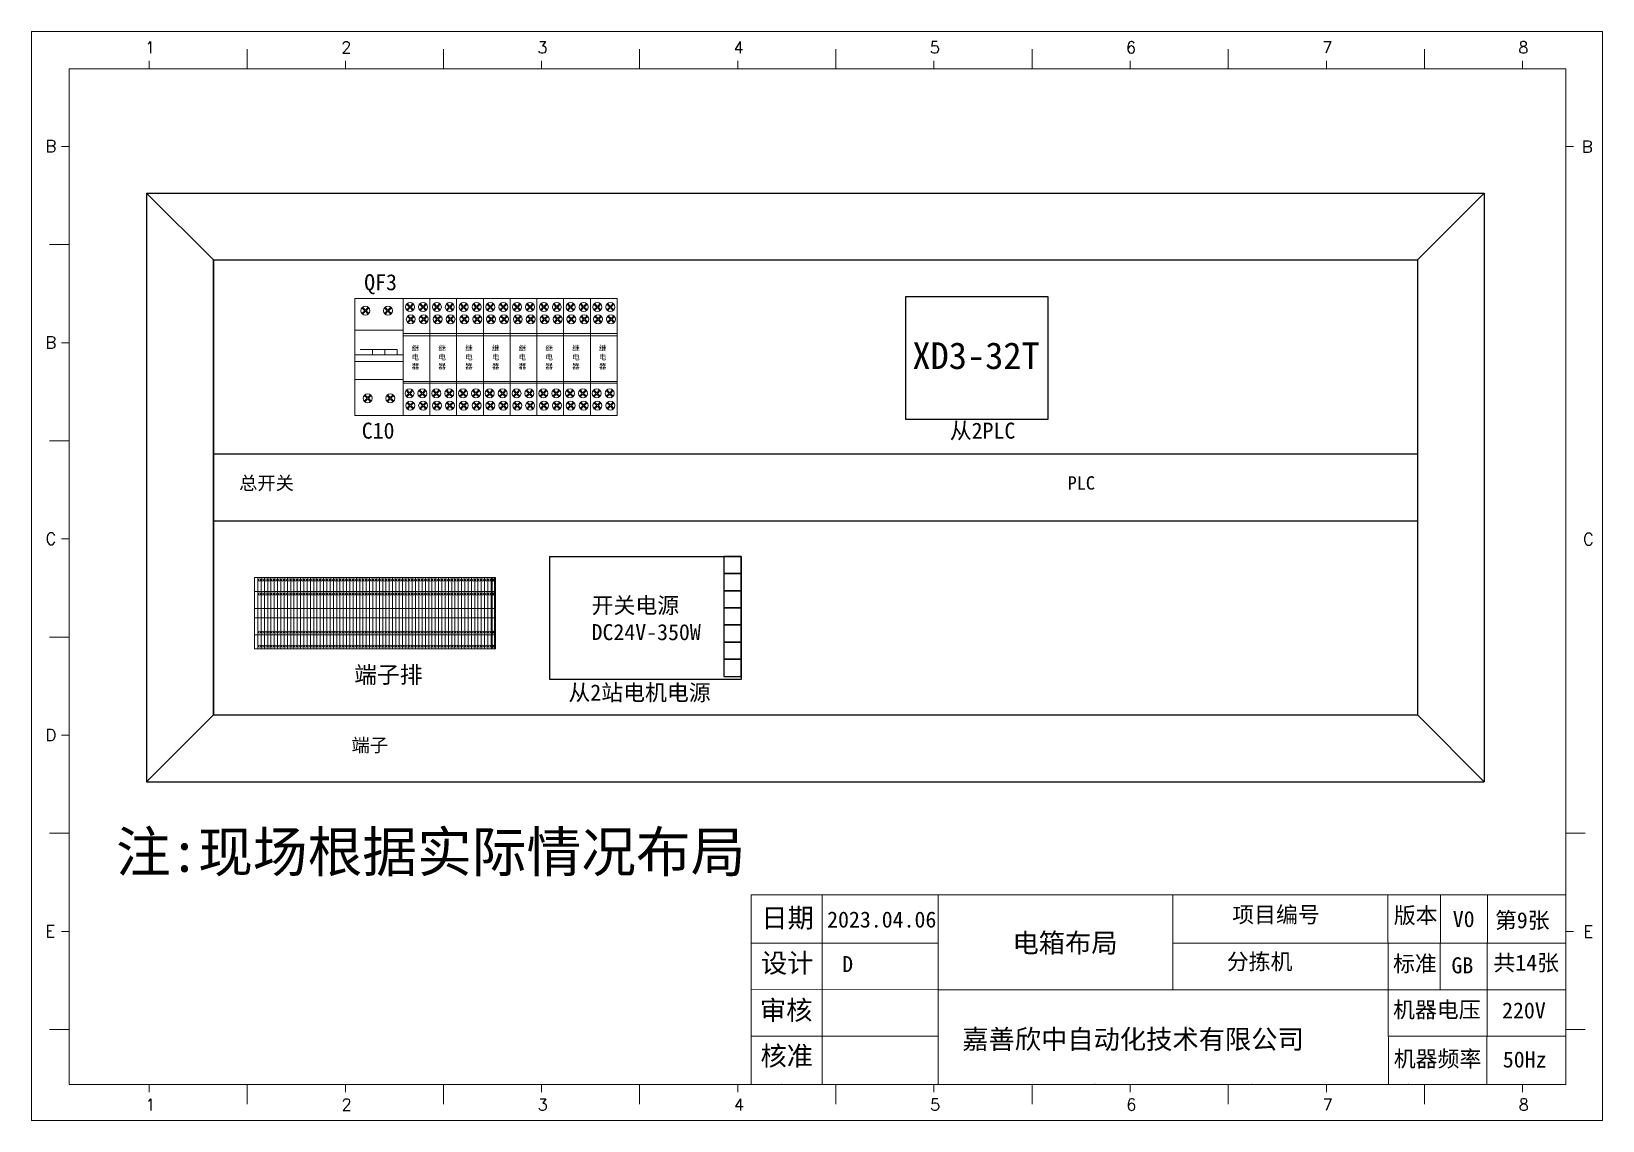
# Model space of a CAD drawing. Header units: millimetres. Extents: x 40430 to 48442, y -3636 to 4180.
# Drawn here: x 42796 to 43383, y 1877 to 2284 of the extents above; entities that cross this region are included whole.
import ezdxf

# ---------------------------------------------------------------- set-up
doc = ezdxf.new("R2010")
doc.units = ezdxf.units.MM
doc.styles.add('SIMPLEX', font='SIMPLEX')
doc.styles.get("Standard").update_dxf_attribs({"font": ''})
doc.styles.get('Standard').set_extended_font_data('SimSun')

msp = doc.modelspace()

# ---------------------------------------------------------------- texts
at = {"color": 7, "lineweight": 9, "style": 'SIMPLEX'}
for s, height, p in [('1', 4.4, (42838.33, 2276.24)), ('2', 4.4, (42911.67, 2276.24)), ('3', 4.4, (42985.01, 2276.24)), ('4', 4.4, (43058.35, 2276.24)), ('5', 4.4, (43131.68, 2276.24)), ('6', 4.4, (43205.02, 2276.24)), ('7', 4.4, (43278.36, 2276.24)), ('8', 4.4, (43351.7, 2276.24)), ('B', 4.46, (42801.14, 2239.26)), ('B', 4.46, (43375.45, 2239.11)), ('B', 4.46, (42801.14, 2165.92)), ('C', 4.46, (42801.14, 2092.58)), ('C', 4.46, (43375.88, 2092.44)), ('D', 4.46, (42801.14, 2019.24)), ('E', 4.46, (42801.14, 1945.9)), ('E', 4.46, (43376.09, 1945.76)), ('1', 4.4, (42838.46, 1881.11)), ('2', 4.4, (42911.8, 1881.11)), ('3', 4.4, (42985.14, 1881.11)), ('4', 4.4, (43058.48, 1881.11)), ('5', 4.4, (43131.82, 1881.11)), ('6', 4.4, (43205.15, 1881.11)), ('7', 4.4, (43278.49, 1881.11)), ('8', 4.4, (43351.83, 1881.11))]:
    msp.add_text(s, height=height, dxfattribs=at).set_placement(p)
at = {"lineweight": 9, "attachment_point": 1}
for s, insert, char_height, width in [('QF3', (42920.27, 2193.68), 6, 12.5285), ('XD3-32T', (43125.18, 2168.23), 10, 12.5285), ('C10', (42919.35, 2138.21), 6, 12.5486), ('从2PLC', (43139.15, 2138.21), 6, 26.3588), ('从2站电机电源', (42996.61, 2040.34), 6, 69.421), ('日期', (43068.71, 1956.7), 7.2, 80.4), ('{\\fSimSun|b0|i0|c134|p2;项目编号}', (43244.73, 1957.33), 6, 93.9465), ('{\\fSimSun|b0|i0|c134|p2;版本}', (43305.13, 1957.07), 6, 93.9465), ('{\\fSimSun|b0|i0|c134|p2;第9张}', (43342.94, 1955.23), 6, 93.9465), ('2023.04.06', (43093.32, 1955.49), 6, 93.9465), ('{\\fSimSun|b1|i0|c134|p34;电箱布局}', (43162.6, 1947.36), 7.2, 72.4452), ('{\\fFangSong_GB2312|b0|i0|c134|p0;设计}', (43068.59, 1939.83), 7.2, 80.4), ('{\\fSimSun|b0|i0|c134|p2;D}', (43098.94, 1938.83), 6, 93.9465), ('分拣机', (43242.7, 1939.78), 6, 93.9465), ('{\\f宋体|b0|i0|c134|p2;标准}', (43304.85, 1939.02), 6, 93.9465), ('{\\fSimSun|b0|i0|c134|p2;共14张}', (43342.38, 1939.37), 6, 93.9465), ('{\\fFangSong_GB2312|b0|i0|c134|p0;审核}', (43068.18, 1922.22), 7.2, 80.4), ('{\\f宋体|b0|i0|c134|p2;机器电压}', (43304.85, 1921.81), 6, 93.9465), ('{\\fSimSun|b0|i0|c134|p2; 220V}', (43341.53, 1921.52), 6, 23.8077), ('{\\fSimSun|b1|i0|c134|p34;嘉善欣中自动化技术有限公司}', (43143.82, 1911.36), 7.2, 179.0781), ('{\\fFangSong_GB2312|b0|i0|c134|p0;核准}', (43068.4, 1905.14), 7.2, 80.4), ('{\\f宋体|b0|i0|c134|p2;机器频率}', (43305.13, 1903.47), 6, 93.9465), ('{\\f宋体|b0|i0|c134|p2; 50Hz}', (43341.81, 1903.19), 6, 93.9465)]:
    msp.add_mtext(s, dxfattribs=dict(at, insert=insert, char_height=char_height, width=width))
at = {"color": 0, "lineweight": 9, "char_height": 2, "attachment_point": 3}
for insert in [(42940.82, 2166.99), (42950.82, 2166.99), (42960.82, 2166.99), (42970.82, 2166.99), (42980.82, 2166.99), (42990.82, 2166.99), (43000.82, 2166.99), (43010.82, 2166.99)]:
    msp.add_mtext_dynamic_manual_height_columns('继\\P电\\P器 ', width=5.094, gutter_width=12.5, heights=[0], dxfattribs=dict(at, insert=insert))
at = {"lineweight": 9, "char_height": 5, "attachment_point": 1}
for s, insert in [('总开关', (42873.54, 2118.12)), ('PLC', (43183.22, 2118.16)), ('端子', (42915.54, 2020.18))]:
    msp.add_mtext_dynamic_manual_height_columns(s, width=931.2624, gutter_width=12.5, heights=[0], dxfattribs=dict(at, insert=insert))
at = {"linetype": 'ByBlock', "lineweight": -2, "insert": (43005.27, 2072.91), "char_height": 15, "width": 77.1662, "attachment_point": 1}
msp.add_mtext('{\\H0.4x;开关电源\\PDC24V-350W}', dxfattribs=at)
at = {"color": 0, "lineweight": 9, "attachment_point": 1}
for s, insert, char_height, width in [('端子排', (42916.54, 2047.12), 6.24, 50.2828), ('{\\fSimSun|b0|i0|c134|p2;V0}', (43327.18, 1955.67), 6, 93.9465), ('{\\fSimSun|b0|i0|c134|p2;GB}', (43326.69, 1938.38), 6, 93.9465)]:
    msp.add_mtext(s, dxfattribs=dict(at, insert=insert, char_height=char_height, width=width))
at = {"color": 1, "lineweight": 9, "insert": (42827.52, 1985.3), "char_height": 15, "width": 285.7157, "attachment_point": 1}
msp.add_mtext('注:现场根据实际情况布局', dxfattribs=at)

# ---------------------------------------------------------------- linework, layer by layer
at = {"color": 7, "lineweight": 9}
for p, q in [((42839.89, 2270.49), (42839.89, 2273.43)), ((42876.56, 2270.49), (42876.56, 2277.83)), ((42913.23, 2270.49), (42913.23, 2273.43)), ((42949.9, 2270.49), (42949.9, 2277.83)), ((42986.57, 2270.49), (42986.57, 2273.43)), ((43023.23, 2270.49), (43023.23, 2277.83)), ((43059.9, 2270.49), (43059.9, 2273.43)), ((43096.57, 2270.49), (43096.57, 2277.83)), ((43133.24, 2270.49), (43133.24, 2273.43)), ((43169.91, 2270.49), (43169.91, 2277.83)), ((43206.58, 2270.49), (43206.58, 2273.43)), ((43243.25, 2270.49), (43243.25, 2277.83)), ((43279.92, 2270.49), (43279.92, 2273.43)), ((43316.59, 2270.49), (43316.59, 2277.83)), ((43353.25, 2270.49), (43353.25, 2273.43)), ((43369.39, 2270.49), (42810.03, 2270.49)), ((42810.03, 2270.49), (42810.03, 1890.88)), ((43369.39, 1890.88), (43369.39, 2270.49)), ((42810.03, 2241.42), (42807.09, 2241.42)), ((43369.39, 2241.42), (43372.32, 2241.42)), ((42810.03, 2204.75), (42802.69, 2204.75)), ((42810.03, 2168.08), (42807.09, 2168.08)), ((42810.03, 2131.41), (42802.69, 2131.41)), ((42810.03, 2094.74), (42807.09, 2094.74)), ((42810.03, 2058.07), (42802.69, 2058.07)), ((42810.03, 2021.41), (42807.09, 2021.41)), ((42810.03, 1984.74), (42802.69, 1984.74)), ((43369.39, 1984.74), (43376.72, 1984.74)), ((43369.39, 1979.68), (43369.39, 1961.72)), ((42810.03, 1948.07), (42807.09, 1948.07)), ((43369.39, 1948.07), (43372.32, 1948.07)), ((42810.03, 1911.4), (42802.69, 1911.4)), ((43369.39, 1911.4), (43376.72, 1911.4)), ((42810.03, 1890.88), (43369.39, 1890.88)), ((42839.89, 1890.88), (42839.89, 1887.95)), ((42876.56, 1890.88), (42876.56, 1883.54)), ((42913.23, 1890.88), (42913.23, 1887.95)), ((42949.9, 1890.88), (42949.9, 1883.54)), ((42986.57, 1890.88), (42986.57, 1887.95)), ((43023.23, 1890.88), (43023.23, 1883.54)), ((43059.9, 1890.88), (43059.9, 1887.95)), ((43096.57, 1890.88), (43096.57, 1883.54)), ((43133.24, 1890.88), (43133.24, 1887.95)), ((43169.91, 1890.88), (43169.91, 1883.54)), ((43206.58, 1890.88), (43206.58, 1887.95)), ((43243.25, 1890.88), (43243.25, 1883.54)), ((43279.92, 1890.88), (43279.92, 1887.95)), ((43316.59, 1890.88), (43316.59, 1883.54)), ((43353.25, 1890.88), (43353.25, 1887.95))]:
    msp.add_line(p, q, dxfattribs=at)
at = {"lineweight": -2}
for p, q in [((42838.94, 2224.01), (43338.94, 2224.01)), ((42838.94, 2224.01), (42838.94, 2004.01)), ((42838.94, 2224.01), (42863.94, 2199.01)), ((43338.94, 2224.01), (43313.94, 2199.01)), ((43338.94, 2224.01), (43338.94, 2224.01)), ((43338.94, 2224.01), (43338.94, 2004.01)), ((42863.94, 2199.01), (43313.94, 2199.01)), ((42863.94, 2199.01), (42863.94, 2029.01)), ((42863.94, 2199.01), (42863.94, 2199.01)), ((42863.94, 2029.01), (42863.94, 2199.01)), ((43313.94, 2199.01), (43313.94, 2029.01)), ((42863.94, 2126.51), (43313.94, 2126.51)), ((42863.94, 2101.51), (43313.94, 2101.51)), ((42838.94, 2004.01), (42863.94, 2029.01)), ((42863.94, 2029.01), (43313.94, 2029.01)), ((43338.94, 2004.01), (43313.94, 2029.01)), ((42838.94, 2004.01), (43338.94, 2004.01))]:
    msp.add_line(p, q, dxfattribs=at)
at = {"linetype": 'ByBlock', "lineweight": 9}
for p, q in [((42919.43, 2181.1), (42920.49, 2180.04)), ((42920.49, 2180.04), (42919.43, 2178.98)), ((42919.67, 2181.34), (42920.73, 2180.28)), ((42920.73, 2179.8), (42919.67, 2178.74)), ((42921.79, 2181.34), (42920.73, 2180.28)), ((42920.73, 2179.8), (42921.79, 2178.74)), ((42922.03, 2181.1), (42920.97, 2180.04)), ((42920.97, 2180.04), (42922.03, 2178.98)), ((42927.86, 2181.1), (42928.92, 2180.04)), ((42928.92, 2180.04), (42927.86, 2178.98)), ((42928.1, 2181.34), (42929.16, 2180.28)), ((42929.16, 2179.8), (42928.1, 2178.74)), ((42930.22, 2181.34), (42929.16, 2180.28)), ((42929.16, 2179.8), (42930.22, 2178.74)), ((42930.46, 2181.1), (42929.4, 2180.04)), ((42929.4, 2180.04), (42930.46, 2178.98)), ((42936.13, 2182.47), (42937.2, 2181.41)), ((42937.2, 2181.41), (42936.13, 2180.35)), ((42936.37, 2182.71), (42937.43, 2181.65)), ((42937.43, 2181.17), (42936.37, 2180.11)), ((42938.49, 2182.71), (42937.43, 2181.65)), ((42937.43, 2181.17), (42938.49, 2180.11)), ((42938.73, 2182.47), (42937.67, 2181.41)), ((42937.67, 2181.41), (42938.73, 2180.35)), ((42940.98, 2182.47), (42942.04, 2181.41)), ((42942.04, 2181.41), (42940.98, 2180.35)), ((42941.22, 2182.71), (42942.28, 2181.65)), ((42942.28, 2181.17), (42941.22, 2180.11)), ((42943.34, 2182.71), (42942.28, 2181.65)), ((42942.28, 2181.17), (42943.34, 2180.11)), ((42943.58, 2182.47), (42942.51, 2181.41)), ((42942.51, 2181.41), (42943.58, 2180.35)), ((42946.13, 2182.47), (42947.2, 2181.41)), ((42947.2, 2181.41), (42946.13, 2180.35)), ((42946.37, 2182.71), (42947.43, 2181.65)), ((42947.43, 2181.17), (42946.37, 2180.11)), ((42948.49, 2182.71), (42947.43, 2181.65)), ((42947.43, 2181.17), (42948.49, 2180.11)), ((42948.73, 2182.47), (42947.67, 2181.41)), ((42947.67, 2181.41), (42948.73, 2180.35)), ((42950.98, 2182.47), (42952.04, 2181.41)), ((42952.04, 2181.41), (42950.98, 2180.35)), ((42951.22, 2182.71), (42952.28, 2181.65)), ((42952.28, 2181.17), (42951.22, 2180.11)), ((42953.34, 2182.71), (42952.28, 2181.65)), ((42952.28, 2181.17), (42953.34, 2180.11)), ((42953.58, 2182.47), (42952.51, 2181.41)), ((42952.51, 2181.41), (42953.58, 2180.35)), ((42956.13, 2182.47), (42957.2, 2181.41)), ((42957.2, 2181.41), (42956.13, 2180.35)), ((42956.37, 2182.71), (42957.43, 2181.65)), ((42957.43, 2181.17), (42956.37, 2180.11)), ((42958.49, 2182.71), (42957.43, 2181.65)), ((42957.43, 2181.17), (42958.49, 2180.11)), ((42958.73, 2182.47), (42957.67, 2181.41)), ((42957.67, 2181.41), (42958.73, 2180.35)), ((42960.98, 2182.47), (42962.04, 2181.41)), ((42962.04, 2181.41), (42960.98, 2180.35)), ((42961.22, 2182.71), (42962.28, 2181.65)), ((42962.28, 2181.17), (42961.22, 2180.11)), ((42963.34, 2182.71), (42962.28, 2181.65)), ((42962.28, 2181.17), (42963.34, 2180.11)), ((42963.58, 2182.47), (42962.51, 2181.41)), ((42962.51, 2181.41), (42963.58, 2180.35)), ((42966.13, 2182.47), (42967.2, 2181.41)), ((42967.2, 2181.41), (42966.13, 2180.35)), ((42966.37, 2182.71), (42967.43, 2181.65)), ((42967.43, 2181.17), (42966.37, 2180.11)), ((42968.49, 2182.71), (42967.43, 2181.65)), ((42967.43, 2181.17), (42968.49, 2180.11)), ((42968.73, 2182.47), (42967.67, 2181.41)), ((42967.67, 2181.41), (42968.73, 2180.35)), ((42970.98, 2182.47), (42972.04, 2181.41)), ((42972.04, 2181.41), (42970.98, 2180.35)), ((42971.22, 2182.71), (42972.28, 2181.65)), ((42972.28, 2181.17), (42971.22, 2180.11)), ((42973.34, 2182.71), (42972.28, 2181.65)), ((42972.28, 2181.17), (42973.34, 2180.11)), ((42973.58, 2182.47), (42972.51, 2181.41)), ((42972.51, 2181.41), (42973.58, 2180.35)), ((42976.13, 2182.47), (42977.2, 2181.41)), ((42977.2, 2181.41), (42976.13, 2180.35)), ((42976.37, 2182.71), (42977.43, 2181.65)), ((42977.43, 2181.17), (42976.37, 2180.11)), ((42978.49, 2182.71), (42977.43, 2181.65)), ((42977.43, 2181.17), (42978.49, 2180.11)), ((42978.73, 2182.47), (42977.67, 2181.41)), ((42977.67, 2181.41), (42978.73, 2180.35)), ((42980.98, 2182.47), (42982.04, 2181.41)), ((42982.04, 2181.41), (42980.98, 2180.35)), ((42981.22, 2182.71), (42982.28, 2181.65)), ((42982.28, 2181.17), (42981.22, 2180.11)), ((42983.34, 2182.71), (42982.28, 2181.65)), ((42982.28, 2181.17), (42983.34, 2180.11)), ((42983.58, 2182.47), (42982.51, 2181.41)), ((42982.51, 2181.41), (42983.58, 2180.35)), ((42986.13, 2182.47), (42987.2, 2181.41)), ((42987.2, 2181.41), (42986.13, 2180.35)), ((42986.37, 2182.71), (42987.43, 2181.65)), ((42987.43, 2181.17), (42986.37, 2180.11)), ((42988.49, 2182.71), (42987.43, 2181.65)), ((42987.43, 2181.17), (42988.49, 2180.11)), ((42988.73, 2182.47), (42987.67, 2181.41)), ((42987.67, 2181.41), (42988.73, 2180.35)), ((42990.98, 2182.47), (42992.04, 2181.41)), ((42992.04, 2181.41), (42990.98, 2180.35)), ((42991.22, 2182.71), (42992.28, 2181.65)), ((42992.28, 2181.17), (42991.22, 2180.11)), ((42993.34, 2182.71), (42992.28, 2181.65)), ((42992.28, 2181.17), (42993.34, 2180.11)), ((42993.58, 2182.47), (42992.51, 2181.41)), ((42992.51, 2181.41), (42993.58, 2180.35)), ((42996.13, 2182.47), (42997.2, 2181.41)), ((42997.2, 2181.41), (42996.13, 2180.35)), ((42996.37, 2182.71), (42997.43, 2181.65)), ((42997.43, 2181.17), (42996.37, 2180.11)), ((42998.49, 2182.71), (42997.43, 2181.65)), ((42997.43, 2181.17), (42998.49, 2180.11)), ((42998.73, 2182.47), (42997.67, 2181.41)), ((42997.67, 2181.41), (42998.73, 2180.35)), ((43000.98, 2182.47), (43002.04, 2181.41)), ((43002.04, 2181.41), (43000.98, 2180.35)), ((43001.22, 2182.71), (43002.28, 2181.65)), ((43002.28, 2181.17), (43001.22, 2180.11)), ((43003.34, 2182.71), (43002.28, 2181.65)), ((43002.28, 2181.17), (43003.34, 2180.11)), ((43003.58, 2182.47), (43002.51, 2181.41)), ((43002.51, 2181.41), (43003.58, 2180.35)), ((43006.13, 2182.47), (43007.2, 2181.41)), ((43007.2, 2181.41), (43006.13, 2180.35)), ((43006.37, 2182.71), (43007.43, 2181.65)), ((43007.43, 2181.17), (43006.37, 2180.11)), ((43008.49, 2182.71), (43007.43, 2181.65)), ((43007.43, 2181.17), (43008.49, 2180.11)), ((43008.73, 2182.47), (43007.67, 2181.41)), ((43007.67, 2181.41), (43008.73, 2180.35)), ((43010.98, 2182.47), (43012.04, 2181.41)), ((43012.04, 2181.41), (43010.98, 2180.35)), ((43011.22, 2182.71), (43012.28, 2181.65)), ((43012.28, 2181.17), (43011.22, 2180.11)), ((43013.34, 2182.71), (43012.28, 2181.65)), ((43012.28, 2181.17), (43013.34, 2180.11)), ((43013.58, 2182.47), (43012.51, 2181.41)), ((43012.51, 2181.41), (43013.58, 2180.35)), ((42936.4, 2177.92), (42937.46, 2176.86)), ((42937.46, 2176.86), (42936.4, 2175.8)), ((42936.64, 2178.16), (42937.7, 2177.1)), ((42937.7, 2176.62), (42936.64, 2175.56)), ((42938.76, 2178.16), (42937.7, 2177.1)), ((42937.7, 2176.62), (42938.76, 2175.56)), ((42939, 2177.92), (42937.94, 2176.86)), ((42937.94, 2176.86), (42939, 2175.8)), ((42941.24, 2177.92), (42942.3, 2176.86)), ((42942.3, 2176.86), (42941.24, 2175.8)), ((42941.48, 2178.16), (42942.54, 2177.1)), ((42942.54, 2176.62), (42941.48, 2175.56)), ((42943.6, 2178.16), (42942.54, 2177.1)), ((42942.54, 2176.62), (42943.6, 2175.56)), ((42943.84, 2177.92), (42942.78, 2176.86)), ((42942.78, 2176.86), (42943.84, 2175.8)), ((42946.4, 2177.92), (42947.46, 2176.86)), ((42947.46, 2176.86), (42946.4, 2175.8)), ((42946.64, 2178.16), (42947.7, 2177.1)), ((42947.7, 2176.62), (42946.64, 2175.56)), ((42948.76, 2178.16), (42947.7, 2177.1)), ((42947.7, 2176.62), (42948.76, 2175.56)), ((42949, 2177.92), (42947.94, 2176.86)), ((42947.94, 2176.86), (42949, 2175.8)), ((42951.24, 2177.92), (42952.3, 2176.86)), ((42952.3, 2176.86), (42951.24, 2175.8)), ((42951.48, 2178.16), (42952.54, 2177.1)), ((42952.54, 2176.62), (42951.48, 2175.56)), ((42953.6, 2178.16), (42952.54, 2177.1)), ((42952.54, 2176.62), (42953.6, 2175.56)), ((42953.84, 2177.92), (42952.78, 2176.86)), ((42952.78, 2176.86), (42953.84, 2175.8)), ((42956.4, 2177.92), (42957.46, 2176.86)), ((42957.46, 2176.86), (42956.4, 2175.8)), ((42956.64, 2178.16), (42957.7, 2177.1)), ((42957.7, 2176.62), (42956.64, 2175.56)), ((42958.76, 2178.16), (42957.7, 2177.1)), ((42957.7, 2176.62), (42958.76, 2175.56)), ((42959, 2177.92), (42957.94, 2176.86)), ((42957.94, 2176.86), (42959, 2175.8)), ((42961.24, 2177.92), (42962.3, 2176.86)), ((42962.3, 2176.86), (42961.24, 2175.8)), ((42961.48, 2178.16), (42962.54, 2177.1)), ((42962.54, 2176.62), (42961.48, 2175.56)), ((42963.6, 2178.16), (42962.54, 2177.1)), ((42962.54, 2176.62), (42963.6, 2175.56)), ((42963.84, 2177.92), (42962.78, 2176.86)), ((42962.78, 2176.86), (42963.84, 2175.8)), ((42966.4, 2177.92), (42967.46, 2176.86)), ((42967.46, 2176.86), (42966.4, 2175.8)), ((42966.64, 2178.16), (42967.7, 2177.1)), ((42967.7, 2176.62), (42966.64, 2175.56)), ((42968.76, 2178.16), (42967.7, 2177.1)), ((42967.7, 2176.62), (42968.76, 2175.56)), ((42969, 2177.92), (42967.94, 2176.86)), ((42967.94, 2176.86), (42969, 2175.8)), ((42971.24, 2177.92), (42972.3, 2176.86)), ((42972.3, 2176.86), (42971.24, 2175.8)), ((42971.48, 2178.16), (42972.54, 2177.1)), ((42972.54, 2176.62), (42971.48, 2175.56)), ((42973.6, 2178.16), (42972.54, 2177.1)), ((42972.54, 2176.62), (42973.6, 2175.56)), ((42973.84, 2177.92), (42972.78, 2176.86)), ((42972.78, 2176.86), (42973.84, 2175.8)), ((42976.4, 2177.92), (42977.46, 2176.86)), ((42977.46, 2176.86), (42976.4, 2175.8)), ((42976.64, 2178.16), (42977.7, 2177.1)), ((42977.7, 2176.62), (42976.64, 2175.56)), ((42978.76, 2178.16), (42977.7, 2177.1)), ((42977.7, 2176.62), (42978.76, 2175.56)), ((42979, 2177.92), (42977.94, 2176.86)), ((42977.94, 2176.86), (42979, 2175.8)), ((42981.24, 2177.92), (42982.3, 2176.86)), ((42982.3, 2176.86), (42981.24, 2175.8)), ((42981.48, 2178.16), (42982.54, 2177.1)), ((42982.54, 2176.62), (42981.48, 2175.56)), ((42983.6, 2178.16), (42982.54, 2177.1)), ((42982.54, 2176.62), (42983.6, 2175.56)), ((42983.84, 2177.92), (42982.78, 2176.86)), ((42982.78, 2176.86), (42983.84, 2175.8)), ((42986.4, 2177.92), (42987.46, 2176.86)), ((42987.46, 2176.86), (42986.4, 2175.8)), ((42986.64, 2178.16), (42987.7, 2177.1)), ((42987.7, 2176.62), (42986.64, 2175.56)), ((42988.76, 2178.16), (42987.7, 2177.1)), ((42987.7, 2176.62), (42988.76, 2175.56)), ((42989, 2177.92), (42987.94, 2176.86)), ((42987.94, 2176.86), (42989, 2175.8)), ((42991.24, 2177.92), (42992.3, 2176.86)), ((42992.3, 2176.86), (42991.24, 2175.8)), ((42991.48, 2178.16), (42992.54, 2177.1)), ((42992.54, 2176.62), (42991.48, 2175.56)), ((42993.6, 2178.16), (42992.54, 2177.1)), ((42992.54, 2176.62), (42993.6, 2175.56)), ((42993.84, 2177.92), (42992.78, 2176.86)), ((42992.78, 2176.86), (42993.84, 2175.8)), ((42996.4, 2177.92), (42997.46, 2176.86)), ((42997.46, 2176.86), (42996.4, 2175.8)), ((42996.64, 2178.16), (42997.7, 2177.1)), ((42997.7, 2176.62), (42996.64, 2175.56)), ((42998.76, 2178.16), (42997.7, 2177.1)), ((42997.7, 2176.62), (42998.76, 2175.56)), ((42999, 2177.92), (42997.94, 2176.86)), ((42997.94, 2176.86), (42999, 2175.8)), ((43001.24, 2177.92), (43002.3, 2176.86)), ((43002.3, 2176.86), (43001.24, 2175.8)), ((43001.48, 2178.16), (43002.54, 2177.1)), ((43002.54, 2176.62), (43001.48, 2175.56)), ((43003.6, 2178.16), (43002.54, 2177.1)), ((43002.54, 2176.62), (43003.6, 2175.56)), ((43003.84, 2177.92), (43002.78, 2176.86)), ((43002.78, 2176.86), (43003.84, 2175.8)), ((43006.4, 2177.92), (43007.46, 2176.86)), ((43007.46, 2176.86), (43006.4, 2175.8)), ((43006.64, 2178.16), (43007.7, 2177.1)), ((43007.7, 2176.62), (43006.64, 2175.56)), ((43008.76, 2178.16), (43007.7, 2177.1)), ((43007.7, 2176.62), (43008.76, 2175.56)), ((43009, 2177.92), (43007.94, 2176.86)), ((43007.94, 2176.86), (43009, 2175.8)), ((43011.24, 2177.92), (43012.3, 2176.86)), ((43012.3, 2176.86), (43011.24, 2175.8)), ((43011.48, 2178.16), (43012.54, 2177.1)), ((43012.54, 2176.62), (43011.48, 2175.56)), ((43013.6, 2178.16), (43012.54, 2177.1)), ((43012.54, 2176.62), (43013.6, 2175.56)), ((43013.84, 2177.92), (43012.78, 2176.86)), ((43012.78, 2176.86), (43013.84, 2175.8)), ((42935.91, 2150.2), (42936.97, 2149.14)), ((42936.15, 2150.44), (42937.21, 2149.38)), ((42938.27, 2150.44), (42937.21, 2149.38)), ((42938.51, 2150.2), (42937.45, 2149.14)), ((42940.75, 2150.2), (42941.81, 2149.14)), ((42940.99, 2150.44), (42942.05, 2149.38)), ((42943.11, 2150.44), (42942.05, 2149.38)), ((42943.35, 2150.2), (42942.29, 2149.14)), ((42945.91, 2150.2), (42946.97, 2149.14)), ((42946.15, 2150.44), (42947.21, 2149.38)), ((42948.27, 2150.44), (42947.21, 2149.38)), ((42948.51, 2150.2), (42947.45, 2149.14)), ((42950.75, 2150.2), (42951.81, 2149.14)), ((42950.99, 2150.44), (42952.05, 2149.38)), ((42953.11, 2150.44), (42952.05, 2149.38)), ((42953.35, 2150.2), (42952.29, 2149.14)), ((42955.91, 2150.2), (42956.97, 2149.14)), ((42956.15, 2150.44), (42957.21, 2149.38)), ((42958.27, 2150.44), (42957.21, 2149.38)), ((42958.51, 2150.2), (42957.45, 2149.14)), ((42960.75, 2150.2), (42961.81, 2149.14)), ((42960.99, 2150.44), (42962.05, 2149.38)), ((42963.11, 2150.44), (42962.05, 2149.38)), ((42963.35, 2150.2), (42962.29, 2149.14)), ((42965.91, 2150.2), (42966.97, 2149.14)), ((42966.15, 2150.44), (42967.21, 2149.38)), ((42968.27, 2150.44), (42967.21, 2149.38)), ((42968.51, 2150.2), (42967.45, 2149.14)), ((42970.75, 2150.2), (42971.81, 2149.14)), ((42970.99, 2150.44), (42972.05, 2149.38)), ((42973.11, 2150.44), (42972.05, 2149.38)), ((42973.35, 2150.2), (42972.29, 2149.14)), ((42975.91, 2150.2), (42976.97, 2149.14)), ((42976.15, 2150.44), (42977.21, 2149.38)), ((42978.27, 2150.44), (42977.21, 2149.38)), ((42978.51, 2150.2), (42977.45, 2149.14)), ((42980.75, 2150.2), (42981.81, 2149.14)), ((42980.99, 2150.44), (42982.05, 2149.38)), ((42983.11, 2150.44), (42982.05, 2149.38)), ((42983.35, 2150.2), (42982.29, 2149.14)), ((42985.91, 2150.2), (42986.97, 2149.14)), ((42986.15, 2150.44), (42987.21, 2149.38)), ((42988.27, 2150.44), (42987.21, 2149.38)), ((42988.51, 2150.2), (42987.45, 2149.14)), ((42990.75, 2150.2), (42991.81, 2149.14)), ((42990.99, 2150.44), (42992.05, 2149.38)), ((42993.11, 2150.44), (42992.05, 2149.38)), ((42993.35, 2150.2), (42992.29, 2149.14)), ((42995.91, 2150.2), (42996.97, 2149.14)), ((42996.15, 2150.44), (42997.21, 2149.38)), ((42998.27, 2150.44), (42997.21, 2149.38)), ((42998.51, 2150.2), (42997.45, 2149.14)), ((43000.75, 2150.2), (43001.81, 2149.14)), ((43000.99, 2150.44), (43002.05, 2149.38)), ((43003.11, 2150.44), (43002.05, 2149.38)), ((43003.35, 2150.2), (43002.29, 2149.14)), ((43005.91, 2150.2), (43006.97, 2149.14)), ((43006.15, 2150.44), (43007.21, 2149.38)), ((43008.27, 2150.44), (43007.21, 2149.38)), ((43008.51, 2150.2), (43007.45, 2149.14)), ((43010.75, 2150.2), (43011.81, 2149.14)), ((43010.99, 2150.44), (43012.05, 2149.38)), ((43013.11, 2150.44), (43012.05, 2149.38)), ((43013.35, 2150.2), (43012.29, 2149.14)), ((42920.28, 2148.36), (42921.34, 2147.3)), ((42921.34, 2147.3), (42920.28, 2146.24)), ((42920.52, 2148.6), (42921.58, 2147.54)), ((42921.58, 2147.06), (42920.52, 2146)), ((42922.64, 2148.6), (42921.58, 2147.54)), ((42921.58, 2147.06), (42922.64, 2146)), ((42922.88, 2148.36), (42921.82, 2147.3)), ((42921.82, 2147.3), (42922.88, 2146.24)), ((42928.71, 2148.36), (42929.77, 2147.3)), ((42929.77, 2147.3), (42928.71, 2146.24)), ((42928.95, 2148.6), (42930.01, 2147.54)), ((42930.01, 2147.06), (42928.95, 2146)), ((42931.07, 2148.6), (42930.01, 2147.54)), ((42930.01, 2147.06), (42931.07, 2146)), ((42931.31, 2148.36), (42930.25, 2147.3)), ((42930.25, 2147.3), (42931.31, 2146.24)), ((42936.97, 2149.14), (42935.91, 2148.08)), ((42937.21, 2148.9), (42936.15, 2147.84)), ((42936.17, 2145.65), (42937.23, 2144.59)), ((42937.23, 2144.59), (42936.17, 2143.53)), ((42936.41, 2145.89), (42937.47, 2144.83)), ((42937.47, 2144.35), (42936.41, 2143.29)), ((42937.21, 2148.9), (42938.27, 2147.84)), ((42937.45, 2149.14), (42938.51, 2148.08)), ((42938.53, 2145.89), (42937.47, 2144.83)), ((42937.47, 2144.35), (42938.53, 2143.29)), ((42938.77, 2145.65), (42937.71, 2144.59)), ((42937.71, 2144.59), (42938.77, 2143.53)), ((42941.81, 2149.14), (42940.75, 2148.08)), ((42942.05, 2148.9), (42940.99, 2147.84)), ((42941.01, 2145.65), (42942.07, 2144.59)), ((42942.07, 2144.59), (42941.01, 2143.53)), ((42941.25, 2145.89), (42942.31, 2144.83)), ((42942.31, 2144.35), (42941.25, 2143.29)), ((42942.05, 2148.9), (42943.11, 2147.84)), ((42942.29, 2149.14), (42943.35, 2148.08)), ((42943.37, 2145.89), (42942.31, 2144.83)), ((42942.31, 2144.35), (42943.37, 2143.29)), ((42943.61, 2145.65), (42942.55, 2144.59)), ((42942.55, 2144.59), (42943.61, 2143.53)), ((42946.97, 2149.14), (42945.91, 2148.08)), ((42947.21, 2148.9), (42946.15, 2147.84)), ((42946.17, 2145.65), (42947.23, 2144.59)), ((42947.23, 2144.59), (42946.17, 2143.53)), ((42946.41, 2145.89), (42947.47, 2144.83)), ((42947.47, 2144.35), (42946.41, 2143.29)), ((42947.21, 2148.9), (42948.27, 2147.84)), ((42947.45, 2149.14), (42948.51, 2148.08)), ((42948.53, 2145.89), (42947.47, 2144.83)), ((42947.47, 2144.35), (42948.53, 2143.29)), ((42948.77, 2145.65), (42947.71, 2144.59)), ((42947.71, 2144.59), (42948.77, 2143.53)), ((42951.81, 2149.14), (42950.75, 2148.08)), ((42952.05, 2148.9), (42950.99, 2147.84)), ((42951.01, 2145.65), (42952.07, 2144.59)), ((42952.07, 2144.59), (42951.01, 2143.53)), ((42951.25, 2145.89), (42952.31, 2144.83)), ((42952.31, 2144.35), (42951.25, 2143.29)), ((42952.05, 2148.9), (42953.11, 2147.84)), ((42952.29, 2149.14), (42953.35, 2148.08)), ((42953.37, 2145.89), (42952.31, 2144.83)), ((42952.31, 2144.35), (42953.37, 2143.29)), ((42953.61, 2145.65), (42952.55, 2144.59)), ((42952.55, 2144.59), (42953.61, 2143.53)), ((42956.97, 2149.14), (42955.91, 2148.08)), ((42957.21, 2148.9), (42956.15, 2147.84)), ((42956.17, 2145.65), (42957.23, 2144.59)), ((42957.23, 2144.59), (42956.17, 2143.53)), ((42956.41, 2145.89), (42957.47, 2144.83)), ((42957.47, 2144.35), (42956.41, 2143.29)), ((42957.21, 2148.9), (42958.27, 2147.84)), ((42957.45, 2149.14), (42958.51, 2148.08)), ((42958.53, 2145.89), (42957.47, 2144.83)), ((42957.47, 2144.35), (42958.53, 2143.29)), ((42958.77, 2145.65), (42957.71, 2144.59)), ((42957.71, 2144.59), (42958.77, 2143.53)), ((42961.81, 2149.14), (42960.75, 2148.08)), ((42962.05, 2148.9), (42960.99, 2147.84)), ((42961.01, 2145.65), (42962.07, 2144.59)), ((42962.07, 2144.59), (42961.01, 2143.53)), ((42961.25, 2145.89), (42962.31, 2144.83)), ((42962.31, 2144.35), (42961.25, 2143.29)), ((42962.05, 2148.9), (42963.11, 2147.84)), ((42962.29, 2149.14), (42963.35, 2148.08)), ((42963.37, 2145.89), (42962.31, 2144.83)), ((42962.31, 2144.35), (42963.37, 2143.29)), ((42963.61, 2145.65), (42962.55, 2144.59)), ((42962.55, 2144.59), (42963.61, 2143.53)), ((42966.97, 2149.14), (42965.91, 2148.08)), ((42967.21, 2148.9), (42966.15, 2147.84)), ((42966.17, 2145.65), (42967.23, 2144.59)), ((42967.23, 2144.59), (42966.17, 2143.53)), ((42966.41, 2145.89), (42967.47, 2144.83)), ((42967.47, 2144.35), (42966.41, 2143.29)), ((42967.21, 2148.9), (42968.27, 2147.84)), ((42967.45, 2149.14), (42968.51, 2148.08)), ((42968.53, 2145.89), (42967.47, 2144.83)), ((42967.47, 2144.35), (42968.53, 2143.29)), ((42968.77, 2145.65), (42967.71, 2144.59)), ((42967.71, 2144.59), (42968.77, 2143.53)), ((42971.81, 2149.14), (42970.75, 2148.08)), ((42972.05, 2148.9), (42970.99, 2147.84)), ((42971.01, 2145.65), (42972.07, 2144.59)), ((42972.07, 2144.59), (42971.01, 2143.53)), ((42971.25, 2145.89), (42972.31, 2144.83)), ((42972.31, 2144.35), (42971.25, 2143.29)), ((42972.05, 2148.9), (42973.11, 2147.84)), ((42972.29, 2149.14), (42973.35, 2148.08)), ((42973.37, 2145.89), (42972.31, 2144.83)), ((42972.31, 2144.35), (42973.37, 2143.29)), ((42973.61, 2145.65), (42972.55, 2144.59)), ((42972.55, 2144.59), (42973.61, 2143.53)), ((42976.97, 2149.14), (42975.91, 2148.08)), ((42977.21, 2148.9), (42976.15, 2147.84)), ((42976.17, 2145.65), (42977.23, 2144.59)), ((42977.23, 2144.59), (42976.17, 2143.53)), ((42976.41, 2145.89), (42977.47, 2144.83)), ((42977.47, 2144.35), (42976.41, 2143.29)), ((42977.21, 2148.9), (42978.27, 2147.84)), ((42977.45, 2149.14), (42978.51, 2148.08)), ((42978.53, 2145.89), (42977.47, 2144.83)), ((42977.47, 2144.35), (42978.53, 2143.29)), ((42978.77, 2145.65), (42977.71, 2144.59)), ((42977.71, 2144.59), (42978.77, 2143.53)), ((42981.81, 2149.14), (42980.75, 2148.08)), ((42982.05, 2148.9), (42980.99, 2147.84)), ((42981.01, 2145.65), (42982.07, 2144.59)), ((42982.07, 2144.59), (42981.01, 2143.53)), ((42981.25, 2145.89), (42982.31, 2144.83)), ((42982.31, 2144.35), (42981.25, 2143.29)), ((42982.05, 2148.9), (42983.11, 2147.84)), ((42982.29, 2149.14), (42983.35, 2148.08)), ((42983.37, 2145.89), (42982.31, 2144.83)), ((42982.31, 2144.35), (42983.37, 2143.29)), ((42983.61, 2145.65), (42982.55, 2144.59)), ((42982.55, 2144.59), (42983.61, 2143.53)), ((42986.97, 2149.14), (42985.91, 2148.08)), ((42987.21, 2148.9), (42986.15, 2147.84)), ((42986.17, 2145.65), (42987.23, 2144.59)), ((42987.23, 2144.59), (42986.17, 2143.53)), ((42986.41, 2145.89), (42987.47, 2144.83)), ((42987.47, 2144.35), (42986.41, 2143.29)), ((42987.21, 2148.9), (42988.27, 2147.84)), ((42987.45, 2149.14), (42988.51, 2148.08)), ((42988.53, 2145.89), (42987.47, 2144.83)), ((42987.47, 2144.35), (42988.53, 2143.29)), ((42988.77, 2145.65), (42987.71, 2144.59)), ((42987.71, 2144.59), (42988.77, 2143.53)), ((42991.81, 2149.14), (42990.75, 2148.08)), ((42992.05, 2148.9), (42990.99, 2147.84)), ((42991.01, 2145.65), (42992.07, 2144.59)), ((42992.07, 2144.59), (42991.01, 2143.53)), ((42991.25, 2145.89), (42992.31, 2144.83)), ((42992.31, 2144.35), (42991.25, 2143.29)), ((42992.05, 2148.9), (42993.11, 2147.84)), ((42992.29, 2149.14), (42993.35, 2148.08)), ((42993.37, 2145.89), (42992.31, 2144.83)), ((42992.31, 2144.35), (42993.37, 2143.29)), ((42993.61, 2145.65), (42992.55, 2144.59)), ((42992.55, 2144.59), (42993.61, 2143.53)), ((42996.97, 2149.14), (42995.91, 2148.08)), ((42997.21, 2148.9), (42996.15, 2147.84)), ((42996.17, 2145.65), (42997.23, 2144.59)), ((42997.23, 2144.59), (42996.17, 2143.53)), ((42996.41, 2145.89), (42997.47, 2144.83)), ((42997.47, 2144.35), (42996.41, 2143.29)), ((42997.21, 2148.9), (42998.27, 2147.84)), ((42997.45, 2149.14), (42998.51, 2148.08)), ((42998.53, 2145.89), (42997.47, 2144.83)), ((42997.47, 2144.35), (42998.53, 2143.29)), ((42998.77, 2145.65), (42997.71, 2144.59)), ((42997.71, 2144.59), (42998.77, 2143.53)), ((43001.81, 2149.14), (43000.75, 2148.08)), ((43002.05, 2148.9), (43000.99, 2147.84)), ((43001.01, 2145.65), (43002.07, 2144.59)), ((43002.07, 2144.59), (43001.01, 2143.53)), ((43001.25, 2145.89), (43002.31, 2144.83)), ((43002.31, 2144.35), (43001.25, 2143.29)), ((43002.05, 2148.9), (43003.11, 2147.84)), ((43002.29, 2149.14), (43003.35, 2148.08)), ((43003.37, 2145.89), (43002.31, 2144.83)), ((43002.31, 2144.35), (43003.37, 2143.29)), ((43003.61, 2145.65), (43002.55, 2144.59)), ((43002.55, 2144.59), (43003.61, 2143.53)), ((43006.97, 2149.14), (43005.91, 2148.08)), ((43007.21, 2148.9), (43006.15, 2147.84)), ((43006.17, 2145.65), (43007.23, 2144.59)), ((43007.23, 2144.59), (43006.17, 2143.53)), ((43006.41, 2145.89), (43007.47, 2144.83)), ((43007.47, 2144.35), (43006.41, 2143.29)), ((43007.21, 2148.9), (43008.27, 2147.84)), ((43007.45, 2149.14), (43008.51, 2148.08)), ((43008.53, 2145.89), (43007.47, 2144.83)), ((43007.47, 2144.35), (43008.53, 2143.29)), ((43008.77, 2145.65), (43007.71, 2144.59)), ((43007.71, 2144.59), (43008.77, 2143.53)), ((43011.81, 2149.14), (43010.75, 2148.08)), ((43012.05, 2148.9), (43010.99, 2147.84)), ((43011.01, 2145.65), (43012.07, 2144.59)), ((43012.07, 2144.59), (43011.01, 2143.53)), ((43011.25, 2145.89), (43012.31, 2144.83)), ((43012.31, 2144.35), (43011.25, 2143.29)), ((43012.05, 2148.9), (43013.11, 2147.84)), ((43012.29, 2149.14), (43013.35, 2148.08)), ((43013.37, 2145.89), (43012.31, 2144.83)), ((43012.31, 2144.35), (43013.37, 2143.29)), ((43013.61, 2145.65), (43012.55, 2144.59)), ((43012.55, 2144.59), (43013.61, 2143.53))]:
    msp.add_line(p, q, dxfattribs=at)
at = {"color": 0, "lineweight": 9}
for p, q in [((42944.83, 2171.47), (42934.83, 2171.47)), ((42934.83, 2170.59), (42944.83, 2170.59)), ((42954.83, 2171.47), (42944.83, 2171.47)), ((42944.83, 2170.59), (42954.83, 2170.59)), ((42964.83, 2171.47), (42954.83, 2171.47)), ((42954.83, 2170.59), (42964.83, 2170.59)), ((42974.83, 2171.47), (42964.83, 2171.47)), ((42964.83, 2170.59), (42974.83, 2170.59)), ((42984.83, 2171.47), (42974.83, 2171.47)), ((42974.83, 2170.59), (42984.83, 2170.59)), ((42994.83, 2171.47), (42984.83, 2171.47)), ((42984.83, 2170.59), (42994.83, 2170.59)), ((43004.83, 2171.47), (42994.83, 2171.47)), ((42994.83, 2170.59), (43004.83, 2170.59)), ((43014.83, 2171.47), (43004.83, 2171.47)), ((43004.83, 2170.59), (43014.83, 2170.59)), ((42934.83, 2153.61), (42944.83, 2153.61)), ((42934.83, 2152.91), (42944.83, 2152.91)), ((42944.83, 2153.61), (42954.83, 2153.61)), ((42944.83, 2152.91), (42954.83, 2152.91)), ((42954.83, 2153.61), (42964.83, 2153.61)), ((42954.83, 2152.91), (42964.83, 2152.91)), ((42964.83, 2153.61), (42974.83, 2153.61)), ((42964.83, 2152.91), (42974.83, 2152.91)), ((42974.83, 2153.61), (42984.83, 2153.61)), ((42974.83, 2152.91), (42984.83, 2152.91)), ((42984.83, 2153.61), (42994.83, 2153.61)), ((42984.83, 2152.91), (42994.83, 2152.91)), ((42994.83, 2153.61), (43004.83, 2153.61)), ((42994.83, 2152.91), (43004.83, 2152.91)), ((43004.83, 2153.61), (43014.83, 2153.61)), ((43004.83, 2152.91), (43014.83, 2152.91)), ((42879.28, 2075.07), (42880.5, 2075.07)), ((42880.5, 2075.07), (42881.73, 2075.07)), ((42881.73, 2075.07), (42882.96, 2075.07)), ((42882.96, 2075.07), (42884.19, 2075.07)), ((42884.19, 2075.07), (42885.42, 2075.07)), ((42885.42, 2075.07), (42886.65, 2075.07)), ((42886.65, 2075.07), (42887.88, 2075.07)), ((42887.88, 2075.07), (42889.1, 2075.07)), ((42889.1, 2075.07), (42890.33, 2075.07)), ((42890.33, 2075.07), (42891.56, 2075.07)), ((42891.56, 2075.07), (42892.79, 2075.07)), ((42892.79, 2075.07), (42894.02, 2075.07)), ((42894.02, 2075.07), (42895.25, 2075.07)), ((42895.25, 2075.07), (42896.47, 2075.07)), ((42896.47, 2075.07), (42897.7, 2075.07)), ((42897.7, 2075.07), (42898.93, 2075.07)), ((42898.93, 2075.07), (42900.16, 2075.07)), ((42900.16, 2075.07), (42901.39, 2075.07)), ((42901.39, 2075.07), (42902.62, 2075.07)), ((42902.62, 2075.07), (42903.85, 2075.07)), ((42903.85, 2075.07), (42905.07, 2075.07)), ((42905.07, 2075.07), (42906.3, 2075.07)), ((42906.3, 2075.07), (42907.53, 2075.07)), ((42907.53, 2075.07), (42908.76, 2075.07)), ((42908.76, 2075.07), (42909.99, 2075.07)), ((42909.99, 2075.07), (42911.22, 2075.07)), ((42911.22, 2075.07), (42912.45, 2075.07)), ((42912.45, 2075.07), (42913.67, 2075.07)), ((42913.67, 2075.07), (42914.9, 2075.07)), ((42914.9, 2075.07), (42916.13, 2075.07)), ((42916.13, 2075.07), (42917.36, 2075.07)), ((42917.36, 2075.07), (42918.59, 2075.07)), ((42918.59, 2075.07), (42919.82, 2075.07)), ((42919.82, 2075.07), (42921.04, 2075.07)), ((42921.04, 2075.07), (42922.27, 2075.07)), ((42922.27, 2075.07), (42923.5, 2075.07)), ((42923.5, 2075.07), (42924.73, 2075.07)), ((42924.73, 2075.07), (42925.96, 2075.07)), ((42925.96, 2075.07), (42927.19, 2075.07)), ((42927.19, 2075.07), (42928.42, 2075.07)), ((42928.42, 2075.07), (42929.64, 2075.07)), ((42929.64, 2075.07), (42930.87, 2075.07)), ((42930.87, 2075.07), (42932.1, 2075.07)), ((42932.1, 2075.07), (42933.33, 2075.07)), ((42933.33, 2075.07), (42934.56, 2075.07)), ((42934.56, 2075.07), (42935.79, 2075.07)), ((42935.79, 2075.07), (42937.02, 2075.07)), ((42937.02, 2075.07), (42938.24, 2075.07)), ((42938.24, 2075.07), (42939.47, 2075.07)), ((42939.47, 2075.07), (42940.7, 2075.07)), ((42940.7, 2075.07), (42941.93, 2075.07)), ((42941.93, 2075.07), (42943.16, 2075.07)), ((42943.16, 2075.07), (42944.39, 2075.07)), ((42944.39, 2075.07), (42945.61, 2075.07)), ((42945.61, 2075.07), (42946.84, 2075.07)), ((42946.84, 2075.07), (42948.07, 2075.07)), ((42948.07, 2075.07), (42949.3, 2075.07)), ((42949.3, 2075.07), (42950.53, 2075.07)), ((42950.53, 2075.07), (42951.76, 2075.07)), ((42951.76, 2075.07), (42952.99, 2075.07)), ((42952.99, 2075.07), (42954.21, 2075.07)), ((42954.21, 2075.07), (42955.44, 2075.07)), ((42955.44, 2075.07), (42956.67, 2075.07)), ((42956.67, 2075.07), (42957.9, 2075.07)), ((42957.9, 2075.07), (42959.13, 2075.07)), ((42959.13, 2075.07), (42960.36, 2075.07)), ((42960.36, 2075.07), (42961.59, 2075.07)), ((42961.59, 2075.07), (42962.81, 2075.07)), ((42962.81, 2075.07), (42964.04, 2075.07)), ((42964.04, 2075.07), (42965.27, 2075.07)), ((42965.27, 2075.07), (42966.5, 2075.07)), ((42966.5, 2075.07), (42967.73, 2075.07)), ((42967.73, 2075.07), (42968.96, 2075.07)), ((42968.17, 2075.07), (42969.39, 2075.07)), ((42879.28, 2068.76), (42880.5, 2068.76)), ((42880.5, 2068.76), (42881.73, 2068.76)), ((42881.73, 2068.76), (42882.96, 2068.76)), ((42882.96, 2068.76), (42884.19, 2068.76)), ((42884.19, 2068.76), (42885.42, 2068.76)), ((42885.42, 2068.76), (42886.65, 2068.76)), ((42886.65, 2068.76), (42887.88, 2068.76)), ((42887.88, 2068.76), (42889.1, 2068.76)), ((42889.1, 2068.76), (42890.33, 2068.76)), ((42890.33, 2068.76), (42891.56, 2068.76)), ((42891.56, 2068.76), (42892.79, 2068.76)), ((42892.79, 2068.76), (42894.02, 2068.76)), ((42894.02, 2068.76), (42895.25, 2068.76)), ((42895.25, 2068.76), (42896.47, 2068.76)), ((42896.47, 2068.76), (42897.7, 2068.76)), ((42897.7, 2068.76), (42898.93, 2068.76)), ((42898.93, 2068.76), (42900.16, 2068.76)), ((42900.16, 2068.76), (42901.39, 2068.76)), ((42901.39, 2068.76), (42902.62, 2068.76)), ((42902.62, 2068.76), (42903.85, 2068.76)), ((42903.85, 2068.76), (42905.07, 2068.76)), ((42905.07, 2068.76), (42906.3, 2068.76)), ((42906.3, 2068.76), (42907.53, 2068.76)), ((42907.53, 2068.76), (42908.76, 2068.76)), ((42908.76, 2068.76), (42909.99, 2068.76)), ((42909.99, 2068.76), (42911.22, 2068.76)), ((42911.22, 2068.76), (42912.45, 2068.76)), ((42912.45, 2068.76), (42913.67, 2068.76)), ((42913.67, 2068.76), (42914.9, 2068.76)), ((42914.9, 2068.76), (42916.13, 2068.76)), ((42916.13, 2068.76), (42917.36, 2068.76)), ((42917.36, 2068.76), (42918.59, 2068.76)), ((42918.59, 2068.76), (42919.82, 2068.76)), ((42919.82, 2068.76), (42921.04, 2068.76)), ((42921.04, 2068.76), (42922.27, 2068.76)), ((42922.27, 2068.76), (42923.5, 2068.76)), ((42923.5, 2068.76), (42924.73, 2068.76)), ((42924.73, 2068.76), (42925.96, 2068.76)), ((42925.96, 2068.76), (42927.19, 2068.76)), ((42927.19, 2068.76), (42928.42, 2068.76)), ((42928.42, 2068.76), (42929.64, 2068.76)), ((42929.64, 2068.76), (42930.87, 2068.76)), ((42930.87, 2068.76), (42932.1, 2068.76)), ((42932.1, 2068.76), (42933.33, 2068.76)), ((42933.33, 2068.76), (42934.56, 2068.76)), ((42934.56, 2068.76), (42935.79, 2068.76)), ((42935.79, 2068.76), (42937.02, 2068.76)), ((42937.02, 2068.76), (42938.24, 2068.76)), ((42938.24, 2068.76), (42939.47, 2068.76)), ((42939.47, 2068.76), (42940.7, 2068.76)), ((42940.7, 2068.76), (42941.93, 2068.76)), ((42941.93, 2068.76), (42943.16, 2068.76)), ((42943.16, 2068.76), (42944.39, 2068.76)), ((42944.39, 2068.76), (42945.61, 2068.76)), ((42945.61, 2068.76), (42946.84, 2068.76)), ((42946.84, 2068.76), (42948.07, 2068.76)), ((42948.07, 2068.76), (42949.3, 2068.76)), ((42949.3, 2068.76), (42950.53, 2068.76)), ((42950.53, 2068.76), (42951.76, 2068.76)), ((42951.76, 2068.76), (42952.99, 2068.76)), ((42952.99, 2068.76), (42954.21, 2068.76)), ((42954.21, 2068.76), (42955.44, 2068.76)), ((42955.44, 2068.76), (42956.67, 2068.76)), ((42956.67, 2068.76), (42957.9, 2068.76)), ((42957.9, 2068.76), (42959.13, 2068.76)), ((42959.13, 2068.76), (42960.36, 2068.76)), ((42960.36, 2068.76), (42961.59, 2068.76)), ((42961.59, 2068.76), (42962.81, 2068.76)), ((42962.81, 2068.76), (42964.04, 2068.76)), ((42964.04, 2068.76), (42965.27, 2068.76)), ((42965.27, 2068.76), (42966.5, 2068.76)), ((42966.5, 2068.76), (42967.73, 2068.76)), ((42967.73, 2068.76), (42968.96, 2068.76)), ((42968.17, 2068.76), (42969.39, 2068.76)), ((42879.28, 2065.25), (42880.5, 2065.25)), ((42880.5, 2065.25), (42881.73, 2065.25)), ((42881.73, 2065.25), (42882.96, 2065.25)), ((42882.96, 2065.25), (42884.19, 2065.25)), ((42884.19, 2065.25), (42885.42, 2065.25)), ((42885.42, 2065.25), (42886.65, 2065.25)), ((42886.65, 2065.25), (42887.88, 2065.25)), ((42887.88, 2065.25), (42889.1, 2065.25)), ((42889.1, 2065.25), (42890.33, 2065.25)), ((42890.33, 2065.25), (42891.56, 2065.25)), ((42891.56, 2065.25), (42892.79, 2065.25)), ((42892.79, 2065.25), (42894.02, 2065.25)), ((42894.02, 2065.25), (42895.25, 2065.25)), ((42895.25, 2065.25), (42896.47, 2065.25)), ((42896.47, 2065.25), (42897.7, 2065.25)), ((42897.7, 2065.25), (42898.93, 2065.25)), ((42898.93, 2065.25), (42900.16, 2065.25)), ((42900.16, 2065.25), (42901.39, 2065.25)), ((42901.39, 2065.25), (42902.62, 2065.25)), ((42902.62, 2065.25), (42903.85, 2065.25)), ((42903.85, 2065.25), (42905.07, 2065.25)), ((42905.07, 2065.25), (42906.3, 2065.25)), ((42906.3, 2065.25), (42907.53, 2065.25)), ((42907.53, 2065.25), (42908.76, 2065.25)), ((42908.76, 2065.25), (42909.99, 2065.25)), ((42909.99, 2065.25), (42911.22, 2065.25)), ((42911.22, 2065.25), (42912.45, 2065.25)), ((42912.45, 2065.25), (42913.67, 2065.25)), ((42913.67, 2065.25), (42914.9, 2065.25)), ((42914.9, 2065.25), (42916.13, 2065.25)), ((42916.13, 2065.25), (42917.36, 2065.25)), ((42917.36, 2065.25), (42918.59, 2065.25)), ((42918.59, 2065.25), (42919.82, 2065.25)), ((42919.82, 2065.25), (42921.04, 2065.25)), ((42921.04, 2065.25), (42922.27, 2065.25)), ((42922.27, 2065.25), (42923.5, 2065.25)), ((42923.5, 2065.25), (42924.73, 2065.25)), ((42924.73, 2065.25), (42925.96, 2065.25)), ((42925.96, 2065.25), (42927.19, 2065.25)), ((42927.19, 2065.25), (42928.42, 2065.25)), ((42928.42, 2065.25), (42929.64, 2065.25)), ((42929.64, 2065.25), (42930.87, 2065.25)), ((42930.87, 2065.25), (42932.1, 2065.25)), ((42932.1, 2065.25), (42933.33, 2065.25)), ((42933.33, 2065.25), (42934.56, 2065.25)), ((42934.56, 2065.25), (42935.79, 2065.25)), ((42935.79, 2065.25), (42937.02, 2065.25)), ((42937.02, 2065.25), (42938.24, 2065.25)), ((42938.24, 2065.25), (42939.47, 2065.25)), ((42939.47, 2065.25), (42940.7, 2065.25)), ((42940.7, 2065.25), (42941.93, 2065.25)), ((42941.93, 2065.25), (42943.16, 2065.25)), ((42943.16, 2065.25), (42944.39, 2065.25)), ((42944.39, 2065.25), (42945.61, 2065.25)), ((42945.61, 2065.25), (42946.84, 2065.25)), ((42946.84, 2065.25), (42948.07, 2065.25)), ((42948.07, 2065.25), (42949.3, 2065.25)), ((42949.3, 2065.25), (42950.53, 2065.25)), ((42950.53, 2065.25), (42951.76, 2065.25)), ((42951.76, 2065.25), (42952.99, 2065.25)), ((42952.99, 2065.25), (42954.21, 2065.25)), ((42954.21, 2065.25), (42955.44, 2065.25)), ((42955.44, 2065.25), (42956.67, 2065.25)), ((42956.67, 2065.25), (42957.9, 2065.25)), ((42957.9, 2065.25), (42959.13, 2065.25)), ((42959.13, 2065.25), (42960.36, 2065.25)), ((42960.36, 2065.25), (42961.59, 2065.25)), ((42961.59, 2065.25), (42962.81, 2065.25)), ((42962.81, 2065.25), (42964.04, 2065.25)), ((42964.04, 2065.25), (42965.27, 2065.25)), ((42965.27, 2065.25), (42966.5, 2065.25)), ((42966.5, 2065.25), (42967.73, 2065.25)), ((42967.73, 2065.25), (42968.96, 2065.25)), ((42968.17, 2065.25), (42969.39, 2065.25)), ((42879.28, 2058.95), (42880.5, 2058.95)), ((42880.5, 2058.95), (42881.73, 2058.95)), ((42881.73, 2058.95), (42882.96, 2058.95)), ((42882.96, 2058.95), (42884.19, 2058.95)), ((42884.19, 2058.95), (42885.42, 2058.95)), ((42885.42, 2058.95), (42886.65, 2058.95)), ((42886.65, 2058.95), (42887.88, 2058.95)), ((42887.88, 2058.95), (42889.1, 2058.95)), ((42889.1, 2058.95), (42890.33, 2058.95)), ((42890.33, 2058.95), (42891.56, 2058.95)), ((42891.56, 2058.95), (42892.79, 2058.95)), ((42892.79, 2058.95), (42894.02, 2058.95)), ((42894.02, 2058.95), (42895.25, 2058.95)), ((42895.25, 2058.95), (42896.47, 2058.95)), ((42896.47, 2058.95), (42897.7, 2058.95)), ((42897.7, 2058.95), (42898.93, 2058.95)), ((42898.93, 2058.95), (42900.16, 2058.95)), ((42900.16, 2058.95), (42901.39, 2058.95)), ((42901.39, 2058.95), (42902.62, 2058.95)), ((42902.62, 2058.95), (42903.85, 2058.95)), ((42903.85, 2058.95), (42905.07, 2058.95)), ((42905.07, 2058.95), (42906.3, 2058.95)), ((42906.3, 2058.95), (42907.53, 2058.95)), ((42907.53, 2058.95), (42908.76, 2058.95)), ((42908.76, 2058.95), (42909.99, 2058.95)), ((42909.99, 2058.95), (42911.22, 2058.95)), ((42911.22, 2058.95), (42912.45, 2058.95)), ((42912.45, 2058.95), (42913.67, 2058.95)), ((42913.67, 2058.95), (42914.9, 2058.95)), ((42914.9, 2058.95), (42916.13, 2058.95)), ((42916.13, 2058.95), (42917.36, 2058.95)), ((42917.36, 2058.95), (42918.59, 2058.95)), ((42918.59, 2058.95), (42919.82, 2058.95)), ((42919.82, 2058.95), (42921.04, 2058.95)), ((42921.04, 2058.95), (42922.27, 2058.95)), ((42922.27, 2058.95), (42923.5, 2058.95)), ((42923.5, 2058.95), (42924.73, 2058.95)), ((42924.73, 2058.95), (42925.96, 2058.95)), ((42925.96, 2058.95), (42927.19, 2058.95)), ((42927.19, 2058.95), (42928.42, 2058.95)), ((42928.42, 2058.95), (42929.64, 2058.95)), ((42929.64, 2058.95), (42930.87, 2058.95)), ((42930.87, 2058.95), (42932.1, 2058.95)), ((42932.1, 2058.95), (42933.33, 2058.95)), ((42933.33, 2058.95), (42934.56, 2058.95)), ((42934.56, 2058.95), (42935.79, 2058.95)), ((42935.79, 2058.95), (42937.02, 2058.95)), ((42937.02, 2058.95), (42938.24, 2058.95)), ((42938.24, 2058.95), (42939.47, 2058.95)), ((42939.47, 2058.95), (42940.7, 2058.95)), ((42940.7, 2058.95), (42941.93, 2058.95)), ((42941.93, 2058.95), (42943.16, 2058.95)), ((42943.16, 2058.95), (42944.39, 2058.95)), ((42944.39, 2058.95), (42945.61, 2058.95)), ((42945.61, 2058.95), (42946.84, 2058.95)), ((42946.84, 2058.95), (42948.07, 2058.95)), ((42948.07, 2058.95), (42949.3, 2058.95)), ((42949.3, 2058.95), (42950.53, 2058.95)), ((42950.53, 2058.95), (42951.76, 2058.95)), ((42951.76, 2058.95), (42952.99, 2058.95)), ((42952.99, 2058.95), (42954.21, 2058.95)), ((42954.21, 2058.95), (42955.44, 2058.95)), ((42955.44, 2058.95), (42956.67, 2058.95)), ((42956.67, 2058.95), (42957.9, 2058.95)), ((42957.9, 2058.95), (42959.13, 2058.95)), ((42959.13, 2058.95), (42960.36, 2058.95)), ((42960.36, 2058.95), (42961.59, 2058.95)), ((42961.59, 2058.95), (42962.81, 2058.95)), ((42962.81, 2058.95), (42964.04, 2058.95)), ((42964.04, 2058.95), (42965.27, 2058.95)), ((42965.27, 2058.95), (42966.5, 2058.95)), ((42966.5, 2058.95), (42967.73, 2058.95)), ((42967.73, 2058.95), (42968.96, 2058.95)), ((42968.17, 2058.95), (42969.39, 2058.95))]:
    msp.add_line(p, q, dxfattribs=at)
at = {"color": 0, "linetype": 'ByBlock', "lineweight": 9}
for p, q in [((42916.83, 2163.54), (42931.23, 2163.54)), ((42918.73, 2165.54), (42923.36, 2165.54)), ((42923.36, 2163.54), (42923.36, 2165.54)), ((42923.36, 2165.54), (42927.99, 2165.54)), ((42923.36, 2163.54), (42923.36, 2165.54)), ((42923.36, 2165.54), (42923.36, 2163.54)), ((42927.99, 2163.54), (42927.99, 2165.54)), ((42927.99, 2165.54), (42932.61, 2165.54)), ((42927.99, 2165.54), (42927.99, 2163.54)), ((42934.83, 2163.54), (42931.23, 2163.54)), ((42932.61, 2165.54), (42932.61, 2163.54)), ((42934.83, 2161.1), (42916.83, 2161.1))]:
    msp.add_line(p, q, dxfattribs=at)
at = {"lineweight": 9}
for p, q in [((43064.86, 1961.69), (43369.39, 1961.68)), ((43064.86, 1961.69), (43064.86, 1890.89)), ((43091.49, 1961.68), (43091.49, 1890.88)), ((43134.79, 1961.68), (43134.79, 1890.88)), ((43222.5, 1961.76), (43222.5, 1926.22)), ((43302.9, 1961.76), (43303.12, 1890.91)), ((43322.57, 1961.64), (43322.53, 1926.26)), ((43340.14, 1961.76), (43339.86, 1890.89)), ((43064.86, 1943.69), (43134.79, 1943.68)), ((43302.96, 1943.68), (43222.5, 1943.68)), ((43302.9, 1943.68), (43369.39, 1943.68)), ((43064.86, 1926.29), (43134.79, 1926.28)), ((43134.79, 1926.28), (43369.39, 1926.28)), ((43064.86, 1908.89), (43134.77, 1908.88)), ((43303.18, 1908.88), (43369.39, 1908.88))]:
    msp.add_line(p, q, dxfattribs=at)
msp.add_lwpolyline([(42795.88, 1877.36), (43383.18, 1877.36), (43383.18, 2284.41), (42795.88, 2284.41)], close=True, dxfattribs=at)
at = {"lineweight": -2}
msp.add_lwpolyline([(43122.71, 2185.35), (43175.81, 2185.35), (43175.81, 2139.35), (43122.71, 2139.35)], close=True, dxfattribs=at)
at = {"color": 0, "linetype": 'ByBlock', "lineweight": 9}
for points in [[(42934.83, 2140.9), (42916.83, 2140.9), (42916.83, 2184.58), (42934.83, 2184.58)], [(42934.83, 2172.71), (42916.83, 2172.71), (42916.83, 2154.38), (42934.83, 2154.38)]]:
    msp.add_lwpolyline(points, close=True, dxfattribs=at)
for points in [[(42944.83, 2153.61), (42944.83, 2140.9), (42934.83, 2140.9), (42934.83, 2184.58), (42944.83, 2184.58), (42944.83, 2153.61)], [(42944.83, 2153.61), (42944.83, 2184.58), (42954.83, 2184.58), (42954.83, 2140.9), (42944.83, 2140.9), (42944.83, 2153.61)], [(42964.83, 2153.61), (42964.83, 2140.9), (42954.83, 2140.9), (42954.83, 2184.58), (42964.83, 2184.58), (42964.83, 2153.61)], [(42964.83, 2153.61), (42964.83, 2184.58), (42974.83, 2184.58), (42974.83, 2140.9), (42964.83, 2140.9), (42964.83, 2153.61)], [(42984.83, 2153.61), (42984.83, 2140.9), (42974.83, 2140.9), (42974.83, 2184.58), (42984.83, 2184.58), (42984.83, 2153.61)], [(42984.83, 2153.61), (42984.83, 2184.58), (42994.83, 2184.58), (42994.83, 2140.9), (42984.83, 2140.9), (42984.83, 2153.61)], [(43004.83, 2153.61), (43004.83, 2140.9), (42994.83, 2140.9), (42994.83, 2184.58), (43004.83, 2184.58), (43004.83, 2153.61)], [(43004.83, 2153.61), (43004.83, 2184.58), (43014.83, 2184.58), (43014.83, 2140.9), (43004.83, 2140.9), (43004.83, 2153.61)]]:
    msp.add_lwpolyline(points, dxfattribs=at)
at = {"linetype": 'ByBlock', "lineweight": -2}
for points in [[(42989.71, 2088.18), (43061.21, 2088.18), (43061.21, 2042.18), (42989.71, 2042.18)], [(43061.21, 2088.18), (43054.73, 2088.18), (43054.73, 2081.78), (43061.21, 2081.78)], [(43061.21, 2081.78), (43054.73, 2081.78), (43054.73, 2075.38), (43061.21, 2075.38)], [(43061.21, 2075.38), (43054.73, 2075.38), (43054.73, 2068.98), (43061.21, 2068.98)], [(43061.21, 2068.98), (43054.73, 2068.98), (43054.73, 2062.58), (43061.21, 2062.58)], [(43061.21, 2062.58), (43054.73, 2062.58), (43054.73, 2056.18), (43061.21, 2056.18)], [(43061.21, 2056.18), (43054.73, 2056.18), (43054.73, 2049.78), (43061.21, 2049.78)], [(43061.21, 2049.78), (43054.73, 2049.78), (43054.73, 2043.38), (43061.21, 2043.38)]]:
    msp.add_lwpolyline(points, close=True, dxfattribs=at)
at = {"color": 0, "lineweight": 9}
for points in [[(42879.28, 2080.29), (42880.5, 2080.29), (42880.5, 2053.72), (42879.28, 2053.72)], [(42880.5, 2080.29), (42881.73, 2080.29), (42881.73, 2053.72), (42880.5, 2053.72)], [(42881.73, 2080.29), (42882.96, 2080.29), (42882.96, 2053.72), (42881.73, 2053.72)], [(42882.96, 2080.29), (42884.19, 2080.29), (42884.19, 2053.72), (42882.96, 2053.72)], [(42884.19, 2080.29), (42885.42, 2080.29), (42885.42, 2053.72), (42884.19, 2053.72)], [(42885.42, 2080.29), (42886.65, 2080.29), (42886.65, 2053.72), (42885.42, 2053.72)], [(42886.65, 2080.29), (42887.88, 2080.29), (42887.88, 2053.72), (42886.65, 2053.72)], [(42887.88, 2080.29), (42889.1, 2080.29), (42889.1, 2053.72), (42887.88, 2053.72)], [(42889.1, 2080.29), (42890.33, 2080.29), (42890.33, 2053.72), (42889.1, 2053.72)], [(42890.33, 2080.29), (42891.56, 2080.29), (42891.56, 2053.72), (42890.33, 2053.72)], [(42891.56, 2080.29), (42892.79, 2080.29), (42892.79, 2053.72), (42891.56, 2053.72)], [(42892.79, 2080.29), (42894.02, 2080.29), (42894.02, 2053.72), (42892.79, 2053.72)], [(42894.02, 2080.29), (42895.25, 2080.29), (42895.25, 2053.72), (42894.02, 2053.72)], [(42895.25, 2080.29), (42896.47, 2080.29), (42896.47, 2053.72), (42895.25, 2053.72)], [(42896.47, 2080.29), (42897.7, 2080.29), (42897.7, 2053.72), (42896.47, 2053.72)], [(42897.7, 2080.29), (42898.93, 2080.29), (42898.93, 2053.72), (42897.7, 2053.72)], [(42898.93, 2080.29), (42900.16, 2080.29), (42900.16, 2053.72), (42898.93, 2053.72)], [(42900.16, 2080.29), (42901.39, 2080.29), (42901.39, 2053.72), (42900.16, 2053.72)], [(42901.39, 2080.29), (42902.62, 2080.29), (42902.62, 2053.72), (42901.39, 2053.72)], [(42902.62, 2080.29), (42903.85, 2080.29), (42903.85, 2053.72), (42902.62, 2053.72)], [(42903.85, 2080.29), (42905.07, 2080.29), (42905.07, 2053.72), (42903.85, 2053.72)], [(42905.07, 2080.29), (42906.3, 2080.29), (42906.3, 2053.72), (42905.07, 2053.72)], [(42906.3, 2080.29), (42907.53, 2080.29), (42907.53, 2053.72), (42906.3, 2053.72)], [(42907.53, 2080.29), (42908.76, 2080.29), (42908.76, 2053.72), (42907.53, 2053.72)], [(42908.76, 2080.29), (42909.99, 2080.29), (42909.99, 2053.72), (42908.76, 2053.72)], [(42909.99, 2080.29), (42911.22, 2080.29), (42911.22, 2053.72), (42909.99, 2053.72)], [(42911.22, 2080.29), (42912.45, 2080.29), (42912.45, 2053.72), (42911.22, 2053.72)], [(42912.45, 2080.29), (42913.67, 2080.29), (42913.67, 2053.72), (42912.45, 2053.72)], [(42913.67, 2080.29), (42914.9, 2080.29), (42914.9, 2053.72), (42913.67, 2053.72)], [(42914.9, 2080.29), (42916.13, 2080.29), (42916.13, 2053.72), (42914.9, 2053.72)], [(42916.13, 2080.29), (42917.36, 2080.29), (42917.36, 2053.72), (42916.13, 2053.72)], [(42917.36, 2080.29), (42918.59, 2080.29), (42918.59, 2053.72), (42917.36, 2053.72)], [(42918.59, 2080.29), (42919.82, 2080.29), (42919.82, 2053.72), (42918.59, 2053.72)], [(42919.82, 2080.29), (42921.04, 2080.29), (42921.04, 2053.72), (42919.82, 2053.72)], [(42921.04, 2080.29), (42922.27, 2080.29), (42922.27, 2053.72), (42921.04, 2053.72)], [(42922.27, 2080.29), (42923.5, 2080.29), (42923.5, 2053.72), (42922.27, 2053.72)], [(42923.5, 2080.29), (42924.73, 2080.29), (42924.73, 2053.72), (42923.5, 2053.72)], [(42924.73, 2080.29), (42925.96, 2080.29), (42925.96, 2053.72), (42924.73, 2053.72)], [(42925.96, 2080.29), (42927.19, 2080.29), (42927.19, 2053.72), (42925.96, 2053.72)], [(42927.19, 2080.29), (42928.42, 2080.29), (42928.42, 2053.72), (42927.19, 2053.72)], [(42928.42, 2080.29), (42929.64, 2080.29), (42929.64, 2053.72), (42928.42, 2053.72)], [(42929.64, 2080.29), (42930.87, 2080.29), (42930.87, 2053.72), (42929.64, 2053.72)], [(42930.87, 2080.29), (42932.1, 2080.29), (42932.1, 2053.72), (42930.87, 2053.72)], [(42932.1, 2080.29), (42933.33, 2080.29), (42933.33, 2053.72), (42932.1, 2053.72)], [(42933.33, 2080.29), (42934.56, 2080.29), (42934.56, 2053.72), (42933.33, 2053.72)], [(42934.56, 2080.29), (42935.79, 2080.29), (42935.79, 2053.72), (42934.56, 2053.72)], [(42935.79, 2080.29), (42937.02, 2080.29), (42937.02, 2053.72), (42935.79, 2053.72)], [(42937.02, 2080.29), (42938.24, 2080.29), (42938.24, 2053.72), (42937.02, 2053.72)], [(42938.24, 2080.29), (42939.47, 2080.29), (42939.47, 2053.72), (42938.24, 2053.72)], [(42939.47, 2080.29), (42940.7, 2080.29), (42940.7, 2053.72), (42939.47, 2053.72)], [(42940.7, 2080.29), (42941.93, 2080.29), (42941.93, 2053.72), (42940.7, 2053.72)], [(42941.93, 2080.29), (42943.16, 2080.29), (42943.16, 2053.72), (42941.93, 2053.72)], [(42943.16, 2080.29), (42944.39, 2080.29), (42944.39, 2053.72), (42943.16, 2053.72)], [(42944.39, 2080.29), (42945.61, 2080.29), (42945.61, 2053.72), (42944.39, 2053.72)], [(42945.61, 2080.29), (42946.84, 2080.29), (42946.84, 2053.72), (42945.61, 2053.72)], [(42946.84, 2080.29), (42948.07, 2080.29), (42948.07, 2053.72), (42946.84, 2053.72)], [(42948.07, 2080.29), (42949.3, 2080.29), (42949.3, 2053.72), (42948.07, 2053.72)], [(42949.3, 2080.29), (42950.53, 2080.29), (42950.53, 2053.72), (42949.3, 2053.72)], [(42950.53, 2080.29), (42951.76, 2080.29), (42951.76, 2053.72), (42950.53, 2053.72)], [(42951.76, 2080.29), (42952.99, 2080.29), (42952.99, 2053.72), (42951.76, 2053.72)], [(42952.99, 2080.29), (42954.21, 2080.29), (42954.21, 2053.72), (42952.99, 2053.72)], [(42954.21, 2080.29), (42955.44, 2080.29), (42955.44, 2053.72), (42954.21, 2053.72)], [(42955.44, 2080.29), (42956.67, 2080.29), (42956.67, 2053.72), (42955.44, 2053.72)], [(42956.67, 2080.29), (42957.9, 2080.29), (42957.9, 2053.72), (42956.67, 2053.72)], [(42957.9, 2080.29), (42959.13, 2080.29), (42959.13, 2053.72), (42957.9, 2053.72)], [(42959.13, 2080.29), (42960.36, 2080.29), (42960.36, 2053.72), (42959.13, 2053.72)], [(42960.36, 2080.29), (42961.59, 2080.29), (42961.59, 2053.72), (42960.36, 2053.72)], [(42961.59, 2080.29), (42962.81, 2080.29), (42962.81, 2053.72), (42961.59, 2053.72)], [(42962.81, 2080.29), (42964.04, 2080.29), (42964.04, 2053.72), (42962.81, 2053.72)], [(42964.04, 2080.29), (42965.27, 2080.29), (42965.27, 2053.72), (42964.04, 2053.72)], [(42965.27, 2080.29), (42966.5, 2080.29), (42966.5, 2053.72), (42965.27, 2053.72)], [(42966.5, 2080.29), (42967.73, 2080.29), (42967.73, 2053.72), (42966.5, 2053.72)], [(42967.73, 2080.29), (42968.96, 2080.29), (42968.96, 2053.72), (42967.73, 2053.72)], [(42968.17, 2080.29), (42969.39, 2080.29), (42969.39, 2053.72), (42968.17, 2053.72)]]:
    msp.add_lwpolyline(points, close=True, dxfattribs=at)
at = {"linetype": 'ByBlock', "lineweight": 9}
for centre in [(42920.73, 2180.04), (42929.16, 2180.04), (42937.43, 2181.41), (42942.28, 2181.41), (42947.43, 2181.41), (42952.28, 2181.41), (42957.43, 2181.41), (42962.28, 2181.41), (42967.43, 2181.41), (42972.28, 2181.41), (42977.43, 2181.41), (42982.28, 2181.41), (42987.43, 2181.41), (42992.28, 2181.41), (42997.43, 2181.41), (43002.28, 2181.41), (43007.43, 2181.41), (43012.28, 2181.41), (42937.7, 2176.86), (42942.54, 2176.86), (42947.7, 2176.86), (42952.54, 2176.86), (42957.7, 2176.86), (42962.54, 2176.86), (42967.7, 2176.86), (42972.54, 2176.86), (42977.7, 2176.86), (42982.54, 2176.86), (42987.7, 2176.86), (42992.54, 2176.86), (42997.7, 2176.86), (43002.54, 2176.86), (43007.7, 2176.86), (43012.54, 2176.86), (42937.21, 2149.14), (42942.05, 2149.14), (42947.21, 2149.14), (42952.05, 2149.14), (42957.21, 2149.14), (42962.05, 2149.14), (42967.21, 2149.14), (42972.05, 2149.14), (42977.21, 2149.14), (42982.05, 2149.14), (42987.21, 2149.14), (42992.05, 2149.14), (42997.21, 2149.14), (43002.05, 2149.14), (43007.21, 2149.14), (43012.05, 2149.14), (42921.58, 2147.3), (42930.01, 2147.3), (42937.47, 2144.59), (42942.31, 2144.59), (42947.47, 2144.59), (42952.31, 2144.59), (42957.47, 2144.59), (42962.31, 2144.59), (42967.47, 2144.59), (42972.31, 2144.59), (42977.47, 2144.59), (42982.31, 2144.59), (42987.47, 2144.59), (42992.31, 2144.59), (42997.47, 2144.59), (43002.31, 2144.59), (43007.47, 2144.59), (43012.31, 2144.59)]:
    msp.add_circle(centre, 1.68, dxfattribs=at)
at = {"color": 0, "lineweight": 9}
for centre in [(42881.12, 2079.39), (42882.34, 2079.39), (42883.57, 2079.39), (42884.8, 2079.39), (42886.03, 2079.39), (42887.26, 2079.39), (42888.49, 2079.39), (42889.71, 2079.39), (42890.94, 2079.39), (42892.17, 2079.39), (42893.4, 2079.39), (42894.63, 2079.39), (42895.86, 2079.39), (42897.09, 2079.39), (42898.31, 2079.39), (42899.54, 2079.39), (42900.77, 2079.39), (42902, 2079.39), (42903.23, 2079.39), (42904.46, 2079.39), (42905.69, 2079.39), (42906.91, 2079.39), (42908.14, 2079.39), (42909.37, 2079.39), (42910.6, 2079.39), (42911.83, 2079.39), (42913.06, 2079.39), (42914.28, 2079.39), (42915.51, 2079.39), (42916.74, 2079.39), (42917.97, 2079.39), (42919.2, 2079.39), (42920.43, 2079.39), (42921.66, 2079.39), (42922.88, 2079.39), (42924.11, 2079.39), (42925.34, 2079.39), (42926.57, 2079.39), (42927.8, 2079.39), (42929.03, 2079.39), (42930.26, 2079.39), (42931.48, 2079.39), (42932.71, 2079.39), (42933.94, 2079.39), (42935.17, 2079.39), (42936.4, 2079.39), (42937.63, 2079.39), (42938.85, 2079.39), (42940.08, 2079.39), (42941.31, 2079.39), (42942.54, 2079.39), (42943.77, 2079.39), (42945, 2079.39), (42946.23, 2079.39), (42947.45, 2079.39), (42948.68, 2079.39), (42949.91, 2079.39), (42951.14, 2079.39), (42952.37, 2079.39), (42953.6, 2079.39), (42954.83, 2079.39), (42956.05, 2079.39), (42957.28, 2079.39), (42958.51, 2079.39), (42959.74, 2079.39), (42960.97, 2079.39), (42962.2, 2079.39), (42963.42, 2079.39), (42964.65, 2079.39), (42965.88, 2079.39), (42967.11, 2079.39), (42968.34, 2079.39), (42968.78, 2079.39), (42881.12, 2074.16), (42882.34, 2074.16), (42883.57, 2074.16), (42884.8, 2074.16), (42886.03, 2074.16), (42887.26, 2074.16), (42888.49, 2074.16), (42889.71, 2074.16), (42890.94, 2074.16), (42892.17, 2074.16), (42893.4, 2074.16), (42894.63, 2074.16), (42895.86, 2074.16), (42897.09, 2074.16), (42898.31, 2074.16), (42899.54, 2074.16), (42900.77, 2074.16), (42902, 2074.16), (42903.23, 2074.16), (42904.46, 2074.16), (42905.69, 2074.16), (42906.91, 2074.16), (42908.14, 2074.16), (42909.37, 2074.16), (42910.6, 2074.16), (42911.83, 2074.16), (42913.06, 2074.16), (42914.28, 2074.16), (42915.51, 2074.16), (42916.74, 2074.16), (42917.97, 2074.16), (42919.2, 2074.16), (42920.43, 2074.16), (42921.66, 2074.16), (42922.88, 2074.16), (42924.11, 2074.16), (42925.34, 2074.16), (42926.57, 2074.16), (42927.8, 2074.16), (42929.03, 2074.16), (42930.26, 2074.16), (42931.48, 2074.16), (42932.71, 2074.16), (42933.94, 2074.16), (42935.17, 2074.16), (42936.4, 2074.16), (42937.63, 2074.16), (42938.85, 2074.16), (42940.08, 2074.16), (42941.31, 2074.16), (42942.54, 2074.16), (42943.77, 2074.16), (42945, 2074.16), (42946.23, 2074.16), (42947.45, 2074.16), (42948.68, 2074.16), (42949.91, 2074.16), (42951.14, 2074.16), (42952.37, 2074.16), (42953.6, 2074.16), (42954.83, 2074.16), (42956.05, 2074.16), (42957.28, 2074.16), (42958.51, 2074.16), (42959.74, 2074.16), (42960.97, 2074.16), (42962.2, 2074.16), (42963.42, 2074.16), (42964.65, 2074.16), (42965.88, 2074.16), (42967.11, 2074.16), (42968.34, 2074.16), (42968.78, 2074.16), (42881.12, 2059.86), (42882.34, 2059.86), (42883.57, 2059.86), (42884.8, 2059.86), (42886.03, 2059.86), (42887.26, 2059.86), (42888.49, 2059.86), (42889.71, 2059.86), (42890.94, 2059.86), (42892.17, 2059.86), (42893.4, 2059.86), (42894.63, 2059.86), (42895.86, 2059.86), (42897.09, 2059.86), (42898.31, 2059.86), (42899.54, 2059.86), (42900.77, 2059.86), (42902, 2059.86), (42903.23, 2059.86), (42904.46, 2059.86), (42905.69, 2059.86), (42906.91, 2059.86), (42908.14, 2059.86), (42909.37, 2059.86), (42910.6, 2059.86), (42911.83, 2059.86), (42913.06, 2059.86), (42914.28, 2059.86), (42915.51, 2059.86), (42916.74, 2059.86), (42917.97, 2059.86), (42919.2, 2059.86), (42920.43, 2059.86), (42921.66, 2059.86), (42922.88, 2059.86), (42924.11, 2059.86), (42925.34, 2059.86), (42926.57, 2059.86), (42927.8, 2059.86), (42929.03, 2059.86), (42930.26, 2059.86), (42931.48, 2059.86), (42932.71, 2059.86), (42933.94, 2059.86), (42935.17, 2059.86), (42936.4, 2059.86), (42937.63, 2059.86), (42938.85, 2059.86), (42940.08, 2059.86), (42941.31, 2059.86), (42942.54, 2059.86), (42943.77, 2059.86), (42945, 2059.86), (42946.23, 2059.86), (42947.45, 2059.86), (42948.68, 2059.86), (42949.91, 2059.86), (42951.14, 2059.86), (42952.37, 2059.86), (42953.6, 2059.86), (42954.83, 2059.86), (42956.05, 2059.86), (42957.28, 2059.86), (42958.51, 2059.86), (42959.74, 2059.86), (42960.97, 2059.86), (42962.2, 2059.86), (42963.42, 2059.86), (42964.65, 2059.86), (42965.88, 2059.86), (42967.11, 2059.86), (42968.34, 2059.86), (42968.78, 2059.86), (42881.12, 2054.63), (42882.34, 2054.63), (42883.57, 2054.63), (42884.8, 2054.63), (42886.03, 2054.63), (42887.26, 2054.63), (42888.49, 2054.63), (42889.71, 2054.63), (42890.94, 2054.63), (42892.17, 2054.63), (42893.4, 2054.63), (42894.63, 2054.63), (42895.86, 2054.63), (42897.09, 2054.63), (42898.31, 2054.63), (42899.54, 2054.63), (42900.77, 2054.63), (42902, 2054.63), (42903.23, 2054.63), (42904.46, 2054.63), (42905.69, 2054.63), (42906.91, 2054.63), (42908.14, 2054.63), (42909.37, 2054.63), (42910.6, 2054.63), (42911.83, 2054.63), (42913.06, 2054.63), (42914.28, 2054.63), (42915.51, 2054.63), (42916.74, 2054.63), (42917.97, 2054.63), (42919.2, 2054.63), (42920.43, 2054.63), (42921.66, 2054.63), (42922.88, 2054.63), (42924.11, 2054.63), (42925.34, 2054.63), (42926.57, 2054.63), (42927.8, 2054.63), (42929.03, 2054.63), (42930.26, 2054.63), (42931.48, 2054.63), (42932.71, 2054.63), (42933.94, 2054.63), (42935.17, 2054.63), (42936.4, 2054.63), (42937.63, 2054.63), (42938.85, 2054.63), (42940.08, 2054.63), (42941.31, 2054.63), (42942.54, 2054.63), (42943.77, 2054.63), (42945, 2054.63), (42946.23, 2054.63), (42947.45, 2054.63), (42948.68, 2054.63), (42949.91, 2054.63), (42951.14, 2054.63), (42952.37, 2054.63), (42953.6, 2054.63), (42954.83, 2054.63), (42956.05, 2054.63), (42957.28, 2054.63), (42958.51, 2054.63), (42959.74, 2054.63), (42960.97, 2054.63), (42962.2, 2054.63), (42963.42, 2054.63), (42964.65, 2054.63), (42965.88, 2054.63), (42967.11, 2054.63), (42968.34, 2054.63), (42968.78, 2054.63)]:
    msp.add_circle(centre, 0.38, dxfattribs=at)
at = {"lineweight": 9}
for p in [(43076.14, 1890.88), (43134.79, 1890.88), (43193.44, 1890.88), (43252.09, 1890.88), (43310.74, 1890.88)]:
    msp.add_point(p, dxfattribs=at)

msp.set_redraw_order([(e.dxf.handle, doc.entitydb.next_handle()) for e in msp.query("TEXT MTEXT ATTDEF DIMENSION ARC_DIMENSION")])  # texts and dimensions are drawn at this point

doc.saveas('drawing.dxf')
